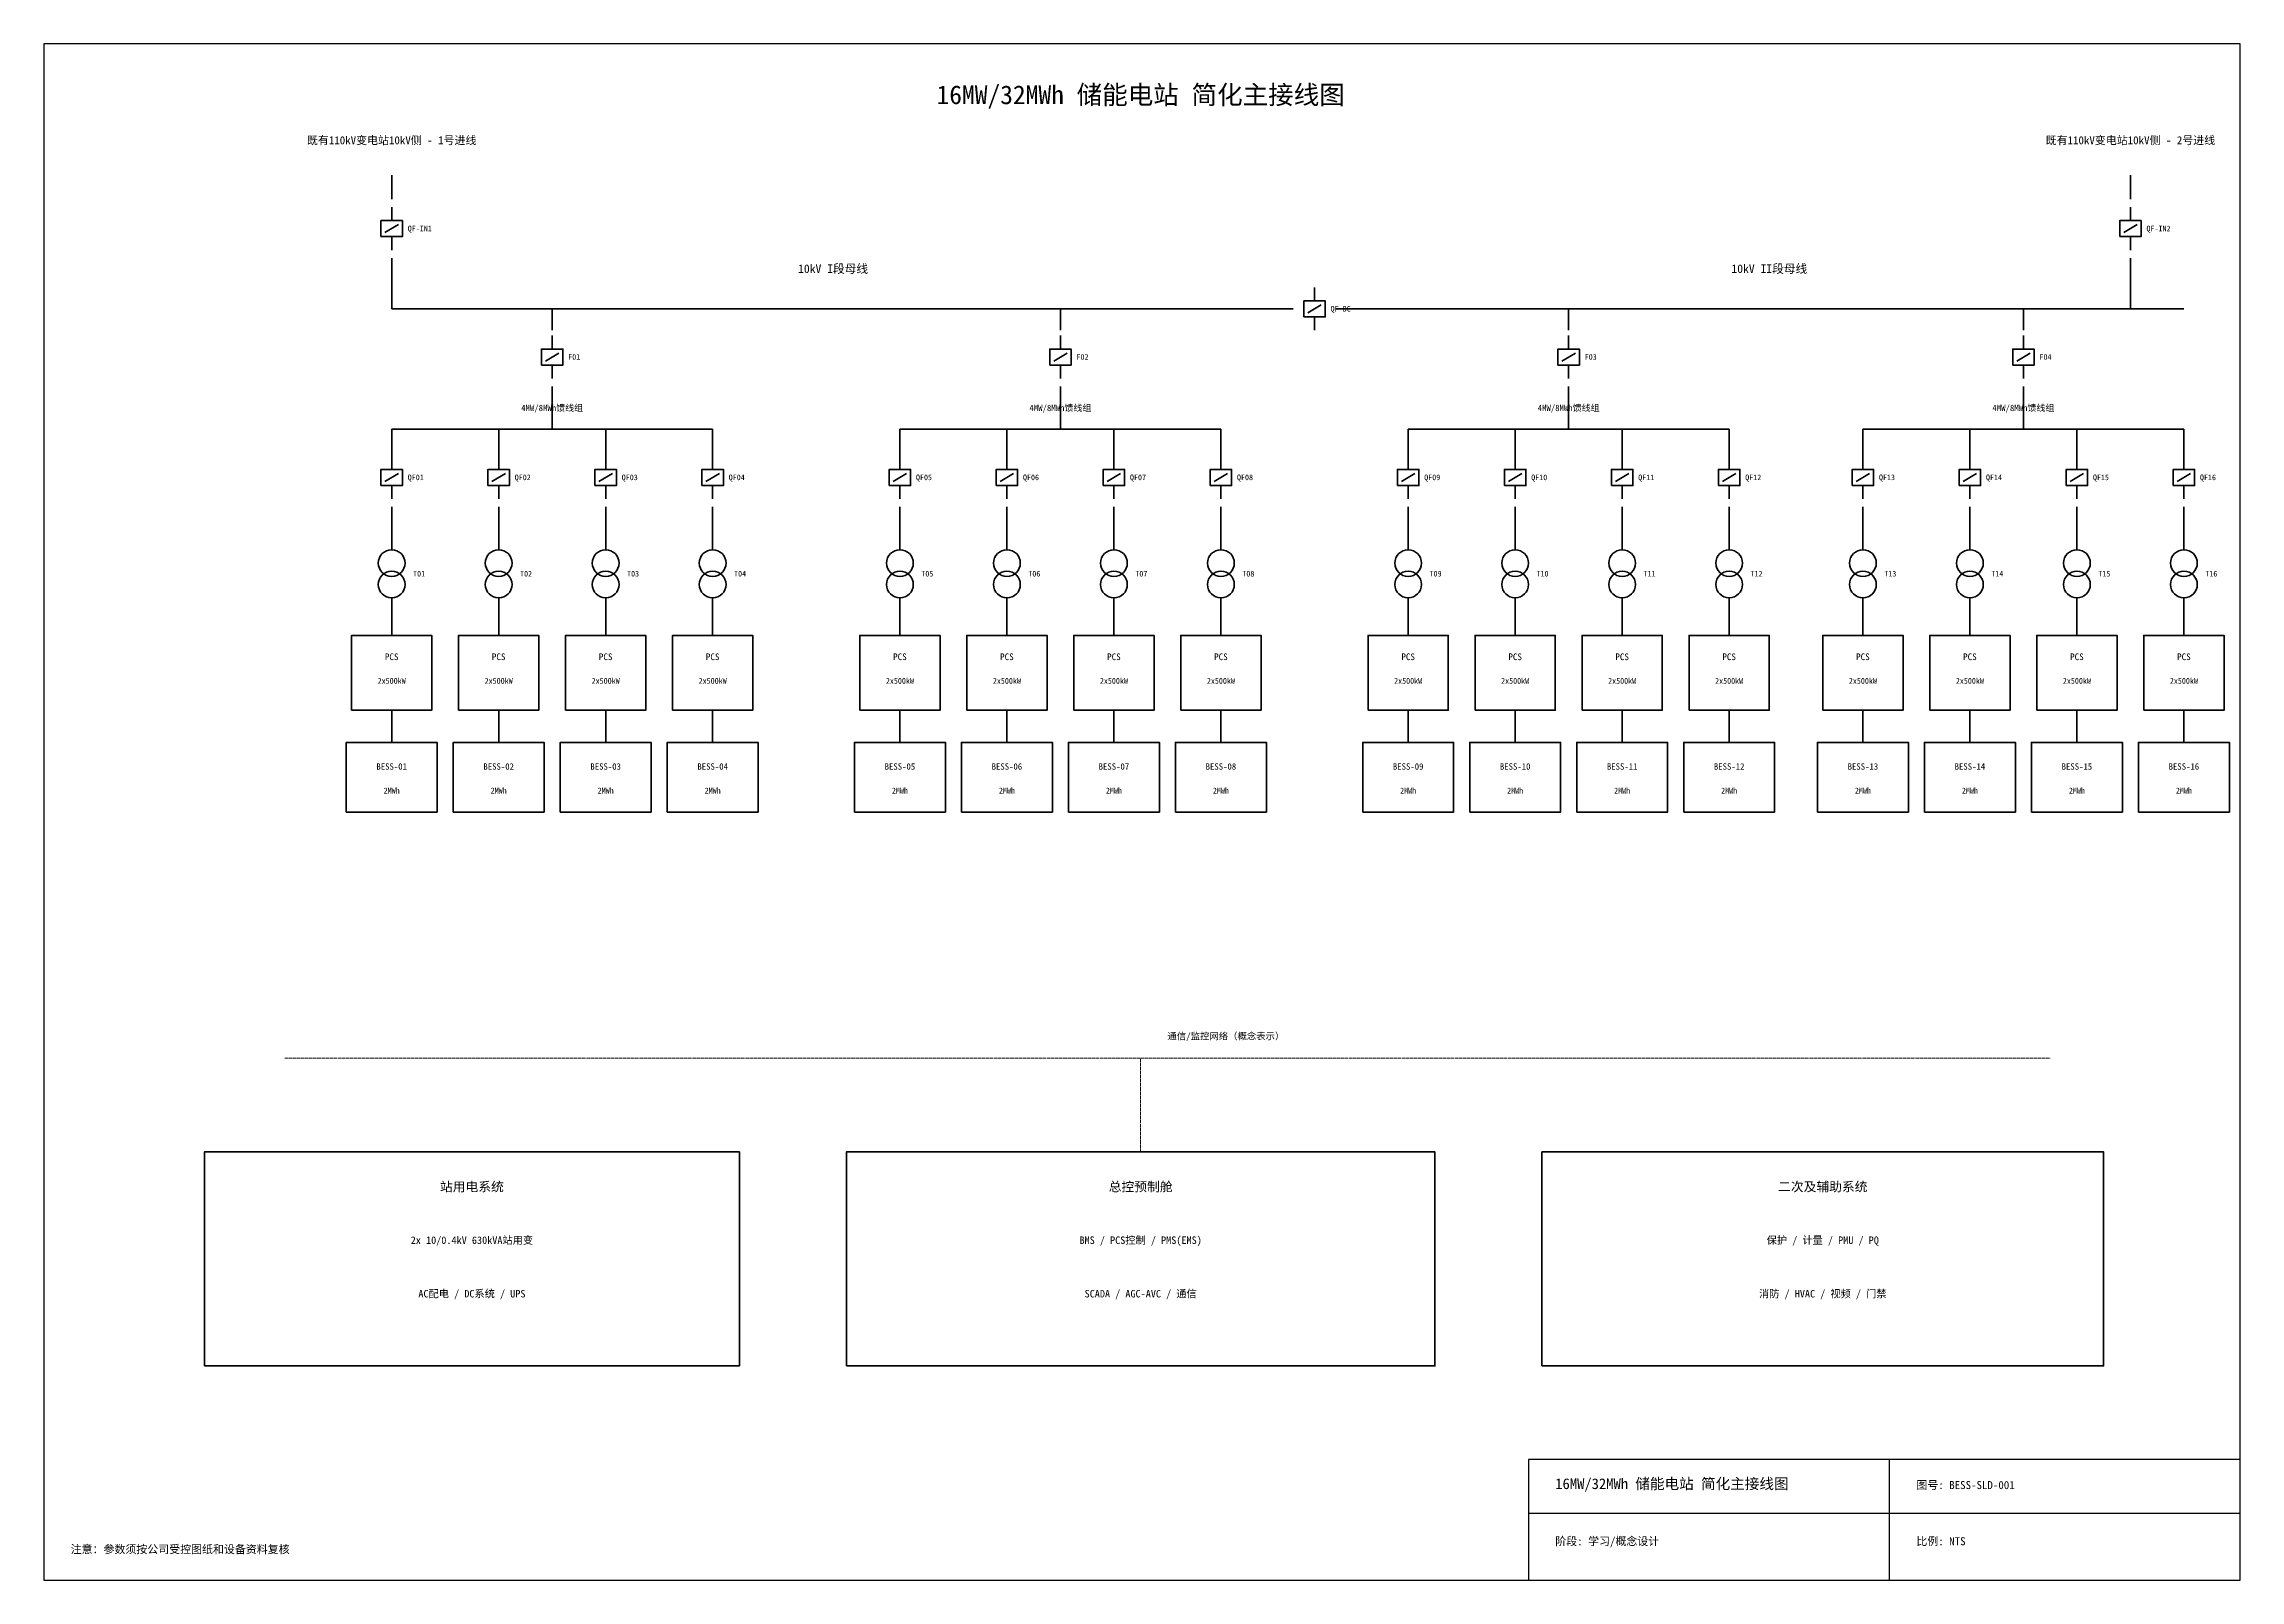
# Model space of a CAD drawing. Header units: millimetres. Extents: x 10 to 831, y 10 to 584.
import ezdxf
from ezdxf.enums import TextEntityAlignment as Align

# ---------------------------------------------------------------- set-up
doc = ezdxf.new("R2010")
doc.units = ezdxf.units.MM
doc.linetypes.add('DASHED', pattern=[1.524, 1.27, -0.254])
for name, color, linetype, lineweight in [('ANNOT', 5, 'Continuous', 18), ('BUS', 1, 'Continuous', 70), ('EQUIP', 3, 'Continuous', 35), ('FRAME', 7, 'Continuous', 25), ('PRIMARY', 7, 'Continuous', 35), ('TEXT', 7, 'Continuous', 18)]:
    doc.layers.add(name, color=color, linetype=linetype, lineweight=lineweight)
doc.styles.add('CN_TEXT', font='simsun.ttc')

msp = doc.modelspace()

# ---------------------------------------------------------------- linework, layer by layer
at = {"layer": 'ANNOT', "linetype": 'DASHED'}
for p, q in [((100, 205), (760, 205)), ((420, 170), (420, 205))]:
    msp.add_line(p, q, dxfattribs=at)
at = {"layer": 'BUS'}
for p, q in [((140, 485), (470, 485)), ((500, 485), (810, 485))]:
    msp.add_line(p, q, dxfattribs=at)
at = {"layer": 'EQUIP'}
for points in [[(136, 512), (144, 512), (144, 518), (136, 518)], [(786, 512), (794, 512), (794, 518), (786, 518)], [(481, 482), (489, 482), (489, 488), (481, 488)], [(196, 464), (204, 464), (204, 470), (196, 470)], [(386, 464), (394, 464), (394, 470), (386, 470)], [(576, 464), (584, 464), (584, 470), (576, 470)], [(746, 464), (754, 464), (754, 470), (746, 470)], [(136, 419), (144, 419), (144, 425), (136, 425)], [(176, 419), (184, 419), (184, 425), (176, 425)], [(216, 419), (224, 419), (224, 425), (216, 425)], [(256, 419), (264, 419), (264, 425), (256, 425)], [(326, 419), (334, 419), (334, 425), (326, 425)], [(366, 419), (374, 419), (374, 425), (366, 425)], [(406, 419), (414, 419), (414, 425), (406, 425)], [(446, 419), (454, 419), (454, 425), (446, 425)], [(516, 419), (524, 419), (524, 425), (516, 425)], [(556, 419), (564, 419), (564, 425), (556, 425)], [(596, 419), (604, 419), (604, 425), (596, 425)], [(636, 419), (644, 419), (644, 425), (636, 425)], [(686, 419), (694, 419), (694, 425), (686, 425)], [(726, 419), (734, 419), (734, 425), (726, 425)], [(766, 419), (774, 419), (774, 425), (766, 425)], [(806, 419), (814, 419), (814, 425), (806, 425)], [(125, 335), (155, 335), (155, 363), (125, 363)], [(165, 335), (195, 335), (195, 363), (165, 363)], [(205, 335), (235, 335), (235, 363), (205, 363)], [(245, 335), (275, 335), (275, 363), (245, 363)], [(315, 335), (345, 335), (345, 363), (315, 363)], [(355, 335), (385, 335), (385, 363), (355, 363)], [(395, 335), (425, 335), (425, 363), (395, 363)], [(435, 335), (465, 335), (465, 363), (435, 363)], [(505, 335), (535, 335), (535, 363), (505, 363)], [(545, 335), (575, 335), (575, 363), (545, 363)], [(585, 335), (615, 335), (615, 363), (585, 363)], [(625, 335), (655, 335), (655, 363), (625, 363)], [(675, 335), (705, 335), (705, 363), (675, 363)], [(715, 335), (745, 335), (745, 363), (715, 363)], [(755, 335), (785, 335), (785, 363), (755, 363)], [(795, 335), (825, 335), (825, 363), (795, 363)], [(123, 297), (157, 297), (157, 323), (123, 323)], [(163, 297), (197, 297), (197, 323), (163, 323)], [(203, 297), (237, 297), (237, 323), (203, 323)], [(243, 297), (277, 297), (277, 323), (243, 323)], [(313, 297), (347, 297), (347, 323), (313, 323)], [(353, 297), (387, 297), (387, 323), (353, 323)], [(393, 297), (427, 297), (427, 323), (393, 323)], [(433, 297), (467, 297), (467, 323), (433, 323)], [(503, 297), (537, 297), (537, 323), (503, 323)], [(543, 297), (577, 297), (577, 323), (543, 323)], [(583, 297), (617, 297), (617, 323), (583, 323)], [(623, 297), (657, 297), (657, 323), (623, 323)], [(673, 297), (707, 297), (707, 323), (673, 323)], [(713, 297), (747, 297), (747, 323), (713, 323)], [(753, 297), (787, 297), (787, 323), (753, 323)], [(793, 297), (827, 297), (827, 323), (793, 323)], [(70, 90), (270, 90), (270, 170), (70, 170)], [(310, 90), (530, 90), (530, 170), (310, 170)], [(570, 90), (780, 90), (780, 170), (570, 170)]]:
    msp.add_lwpolyline(points, close=True, dxfattribs=at)
for centre in [(140, 390), (180, 390), (220, 390), (260, 390), (330, 390), (370, 390), (410, 390), (450, 390), (520, 390), (560, 390), (600, 390), (640, 390), (690, 390), (730, 390), (770, 390), (810, 390), (140, 382), (180, 382), (220, 382), (260, 382), (330, 382), (370, 382), (410, 382), (450, 382), (520, 382), (560, 382), (600, 382), (640, 382), (690, 382), (730, 382), (770, 382), (810, 382)]:
    msp.add_circle(centre, 5, dxfattribs=at)
at = {"layer": 'FRAME'}
for p, q in [((700, 10), (700, 55)), ((565, 35), (831, 35))]:
    msp.add_line(p, q, dxfattribs=at)
for points in [[(10, 10), (831, 10), (831, 584), (10, 584)], [(565, 10), (831, 10), (831, 55), (565, 55)]]:
    msp.add_lwpolyline(points, close=True, dxfattribs=at)
at = {"layer": 'PRIMARY'}
for p, q in [((140, 535), (140, 526)), ((790, 535), (790, 526)), ((140, 523), (140, 518)), ((790, 523), (790, 518)), ((137.5, 513.5), (142.5, 516.5)), ((140, 512), (140, 507)), ((787.5, 513.5), (792.5, 516.5)), ((790, 512), (790, 507)), ((140, 504), (140, 485)), ((790, 504), (790, 485)), ((485, 493), (485, 488)), ((200, 485), (200, 477)), ((390, 485), (390, 477)), ((470, 485), (477, 485)), ((482.5, 483.5), (487.5, 486.5)), ((493, 485), (500, 485)), ((580, 485), (580, 477)), ((750, 485), (750, 477)), ((485, 482), (485, 477)), ((197.5, 465.5), (202.5, 468.5)), ((200, 475), (200, 470)), ((387.5, 465.5), (392.5, 468.5)), ((390, 475), (390, 470)), ((577.5, 465.5), (582.5, 468.5)), ((580, 475), (580, 470)), ((747.5, 465.5), (752.5, 468.5)), ((750, 475), (750, 470)), ((200, 464), (200, 459)), ((390, 464), (390, 459)), ((580, 464), (580, 459)), ((750, 464), (750, 459)), ((200, 456), (200, 440)), ((390, 456), (390, 440)), ((580, 456), (580, 440)), ((750, 456), (750, 440)), ((140, 440), (260, 440)), ((140, 440), (140, 430)), ((180, 440), (180, 430)), ((220, 440), (220, 430)), ((260, 440), (260, 430)), ((330, 440), (450, 440)), ((330, 440), (330, 430)), ((370, 440), (370, 430)), ((410, 440), (410, 430)), ((450, 440), (450, 430)), ((520, 440), (640, 440)), ((520, 440), (520, 430)), ((560, 440), (560, 430)), ((600, 440), (600, 430)), ((640, 440), (640, 430)), ((690, 440), (810, 440)), ((690, 440), (690, 430)), ((730, 440), (730, 430)), ((770, 440), (770, 430)), ((810, 440), (810, 430)), ((140, 430), (140, 425)), ((180, 430), (180, 425)), ((220, 430), (220, 425)), ((260, 430), (260, 425)), ((330, 430), (330, 425)), ((370, 430), (370, 425)), ((410, 430), (410, 425)), ((450, 430), (450, 425)), ((520, 430), (520, 425)), ((560, 430), (560, 425)), ((600, 430), (600, 425)), ((640, 430), (640, 425)), ((690, 430), (690, 425)), ((730, 430), (730, 425)), ((770, 430), (770, 425)), ((810, 430), (810, 425)), ((137.5, 420.5), (142.5, 423.5)), ((140, 419), (140, 414)), ((177.5, 420.5), (182.5, 423.5)), ((180, 419), (180, 414)), ((217.5, 420.5), (222.5, 423.5)), ((220, 419), (220, 414)), ((257.5, 420.5), (262.5, 423.5)), ((260, 419), (260, 414)), ((327.5, 420.5), (332.5, 423.5)), ((330, 419), (330, 414)), ((367.5, 420.5), (372.5, 423.5)), ((370, 419), (370, 414)), ((407.5, 420.5), (412.5, 423.5)), ((410, 419), (410, 414)), ((447.5, 420.5), (452.5, 423.5)), ((450, 419), (450, 414)), ((517.5, 420.5), (522.5, 423.5)), ((520, 419), (520, 414)), ((557.5, 420.5), (562.5, 423.5)), ((560, 419), (560, 414)), ((597.5, 420.5), (602.5, 423.5)), ((600, 419), (600, 414)), ((637.5, 420.5), (642.5, 423.5)), ((640, 419), (640, 414)), ((687.5, 420.5), (692.5, 423.5)), ((690, 419), (690, 414)), ((727.5, 420.5), (732.5, 423.5)), ((730, 419), (730, 414)), ((767.5, 420.5), (772.5, 423.5)), ((770, 419), (770, 414)), ((807.5, 420.5), (812.5, 423.5)), ((810, 419), (810, 414)), ((140, 411), (140, 395)), ((180, 411), (180, 395)), ((220, 411), (220, 395)), ((260, 411), (260, 395)), ((330, 411), (330, 395)), ((370, 411), (370, 395)), ((410, 411), (410, 395)), ((450, 411), (450, 395)), ((520, 411), (520, 395)), ((560, 411), (560, 395)), ((600, 411), (600, 395)), ((640, 411), (640, 395)), ((690, 411), (690, 395)), ((730, 411), (730, 395)), ((770, 411), (770, 395)), ((810, 411), (810, 395)), ((140, 377), (140, 363)), ((180, 377), (180, 363)), ((220, 377), (220, 363)), ((260, 377), (260, 363)), ((330, 377), (330, 363)), ((370, 377), (370, 363)), ((410, 377), (410, 363)), ((450, 377), (450, 363)), ((520, 377), (520, 363)), ((560, 377), (560, 363)), ((600, 377), (600, 363)), ((640, 377), (640, 363)), ((690, 377), (690, 363)), ((730, 377), (730, 363)), ((770, 377), (770, 363)), ((810, 377), (810, 363)), ((140, 335), (140, 323)), ((180, 335), (180, 323)), ((220, 335), (220, 323)), ((260, 335), (260, 323)), ((330, 335), (330, 323)), ((370, 335), (370, 323)), ((410, 335), (410, 323)), ((450, 335), (450, 323)), ((520, 335), (520, 323)), ((560, 335), (560, 323)), ((600, 335), (600, 323)), ((640, 335), (640, 323)), ((690, 335), (690, 323)), ((730, 335), (730, 323)), ((770, 335), (770, 323)), ((810, 335), (810, 323))]:
    msp.add_line(p, q, dxfattribs=at)

# ---------------------------------------------------------------- texts
at = {"layer": 'ANNOT', "style": 'CN_TEXT'}
for s, height, p in [('通信/监控网络（概念表示）', 2.5, (430, 212)), ('注意：参数须按公司受控图纸和设备资料复核', 3, (20, 20))]:
    msp.add_text(s, height=height, dxfattribs=at).set_placement(p)
at = {"layer": 'TEXT', "style": 'CN_TEXT'}
for s, height, p in [('16MW/32MWh 储能电站 简化主接线图', 7, (420, 565)), ('既有110kV变电站10kV侧 - 1号进线', 3, (140, 548)), ('既有110kV变电站10kV侧 - 2号进线', 3, (790, 548)), ('10kV I段母线', 3.2, (305, 500)), ('10kV II段母线', 3.2, (655, 500)), ('4MW/8MWh馈线组', 2.4, (200, 448)), ('4MW/8MWh馈线组', 2.4, (390, 448)), ('4MW/8MWh馈线组', 2.4, (580, 448)), ('4MW/8MWh馈线组', 2.4, (750, 448)), ('PCS', 2.5, (140, 355)), ('PCS', 2.5, (180, 355)), ('PCS', 2.5, (220, 355)), ('PCS', 2.5, (260, 355)), ('PCS', 2.5, (330, 355)), ('PCS', 2.5, (370, 355)), ('PCS', 2.5, (410, 355)), ('PCS', 2.5, (450, 355)), ('PCS', 2.5, (520, 355)), ('PCS', 2.5, (560, 355)), ('PCS', 2.5, (600, 355)), ('PCS', 2.5, (640, 355)), ('PCS', 2.5, (690, 355)), ('PCS', 2.5, (730, 355)), ('PCS', 2.5, (770, 355)), ('PCS', 2.5, (810, 355)), ('2x500kW', 2.2, (140, 346)), ('2x500kW', 2.2, (180, 346)), ('2x500kW', 2.2, (220, 346)), ('2x500kW', 2.2, (260, 346)), ('2x500kW', 2.2, (330, 346)), ('2x500kW', 2.2, (370, 346)), ('2x500kW', 2.2, (410, 346)), ('2x500kW', 2.2, (450, 346)), ('2x500kW', 2.2, (520, 346)), ('2x500kW', 2.2, (560, 346)), ('2x500kW', 2.2, (600, 346)), ('2x500kW', 2.2, (640, 346)), ('2x500kW', 2.2, (690, 346)), ('2x500kW', 2.2, (730, 346)), ('2x500kW', 2.2, (770, 346)), ('2x500kW', 2.2, (810, 346)), ('BESS-01', 2.4, (140, 314)), ('BESS-02', 2.4, (180, 314)), ('BESS-03', 2.4, (220, 314)), ('BESS-04', 2.4, (260, 314)), ('BESS-05', 2.4, (330, 314)), ('BESS-06', 2.4, (370, 314)), ('BESS-07', 2.4, (410, 314)), ('BESS-08', 2.4, (450, 314)), ('BESS-09', 2.4, (520, 314)), ('BESS-10', 2.4, (560, 314)), ('BESS-11', 2.4, (600, 314)), ('BESS-12', 2.4, (640, 314)), ('BESS-13', 2.4, (690, 314)), ('BESS-14', 2.4, (730, 314)), ('BESS-15', 2.4, (770, 314)), ('BESS-16', 2.4, (810, 314)), ('2MWh', 2.2, (140, 305)), ('2MWh', 2.2, (180, 305)), ('2MWh', 2.2, (220, 305)), ('2MWh', 2.2, (260, 305)), ('2MWh', 2.2, (330, 305)), ('2MWh', 2.2, (370, 305)), ('2MWh', 2.2, (410, 305)), ('2MWh', 2.2, (450, 305)), ('2MWh', 2.2, (520, 305)), ('2MWh', 2.2, (560, 305)), ('2MWh', 2.2, (600, 305)), ('2MWh', 2.2, (640, 305)), ('2MWh', 2.2, (690, 305)), ('2MWh', 2.2, (730, 305)), ('2MWh', 2.2, (770, 305)), ('2MWh', 2.2, (810, 305)), ('站用电系统', 3.5, (170, 157)), ('总控预制舱', 3.5, (420, 157)), ('二次及辅助系统', 3.5, (675, 157)), ('2x 10/0.4kV 630kVA站用变', 2.8, (170, 137)), ('BMS / PCS控制 / PMS(EMS)', 2.8, (420, 137)), ('保护 / 计量 / PMU / PQ', 2.8, (675, 137)), ('AC配电 / DC系统 / UPS', 2.8, (170, 117)), ('SCADA / AGC-AVC / 通信', 2.8, (420, 117)), ('消防 / HVAC / 视频 / 门禁', 2.8, (675, 117))]:
    msp.add_text(s, height=height, dxfattribs=at).set_placement(p, align=Align.MIDDLE_CENTER)
for s, height, p in [('QF-IN1', 2.1, (146, 514)), ('QF-IN2', 2.1, (796, 514)), ('QF-BC', 2.1, (491, 484)), ('F01', 2.1, (206, 466)), ('F02', 2.1, (396, 466)), ('F03', 2.1, (586, 466)), ('F04', 2.1, (756, 466)), ('QF01', 2.1, (146, 421)), ('QF02', 2.1, (186, 421)), ('QF03', 2.1, (226, 421)), ('QF04', 2.1, (266, 421)), ('QF05', 2.1, (336, 421)), ('QF06', 2.1, (376, 421)), ('QF07', 2.1, (416, 421)), ('QF08', 2.1, (456, 421)), ('QF09', 2.1, (526, 421)), ('QF10', 2.1, (566, 421)), ('QF11', 2.1, (606, 421)), ('QF12', 2.1, (646, 421)), ('QF13', 2.1, (696, 421)), ('QF14', 2.1, (736, 421)), ('QF15', 2.1, (776, 421)), ('QF16', 2.1, (816, 421)), ('T01', 2.1, (148, 385)), ('T02', 2.1, (188, 385)), ('T03', 2.1, (228, 385)), ('T04', 2.1, (268, 385)), ('T05', 2.1, (338, 385)), ('T06', 2.1, (378, 385)), ('T07', 2.1, (418, 385)), ('T08', 2.1, (458, 385)), ('T09', 2.1, (528, 385)), ('T10', 2.1, (568, 385)), ('T11', 2.1, (608, 385)), ('T12', 2.1, (648, 385)), ('T13', 2.1, (698, 385)), ('T14', 2.1, (738, 385)), ('T15', 2.1, (778, 385)), ('T16', 2.1, (818, 385)), ('16MW/32MWh 储能电站 简化主接线图', 4, (575, 44)), ('图号: BESS-SLD-001', 3, (710, 44)), ('阶段: 学习/概念设计', 3, (575, 23)), ('比例: NTS', 3, (710, 23))]:
    msp.add_text(s, height=height, dxfattribs=at).set_placement(p)

doc.saveas('drawing.dxf')
